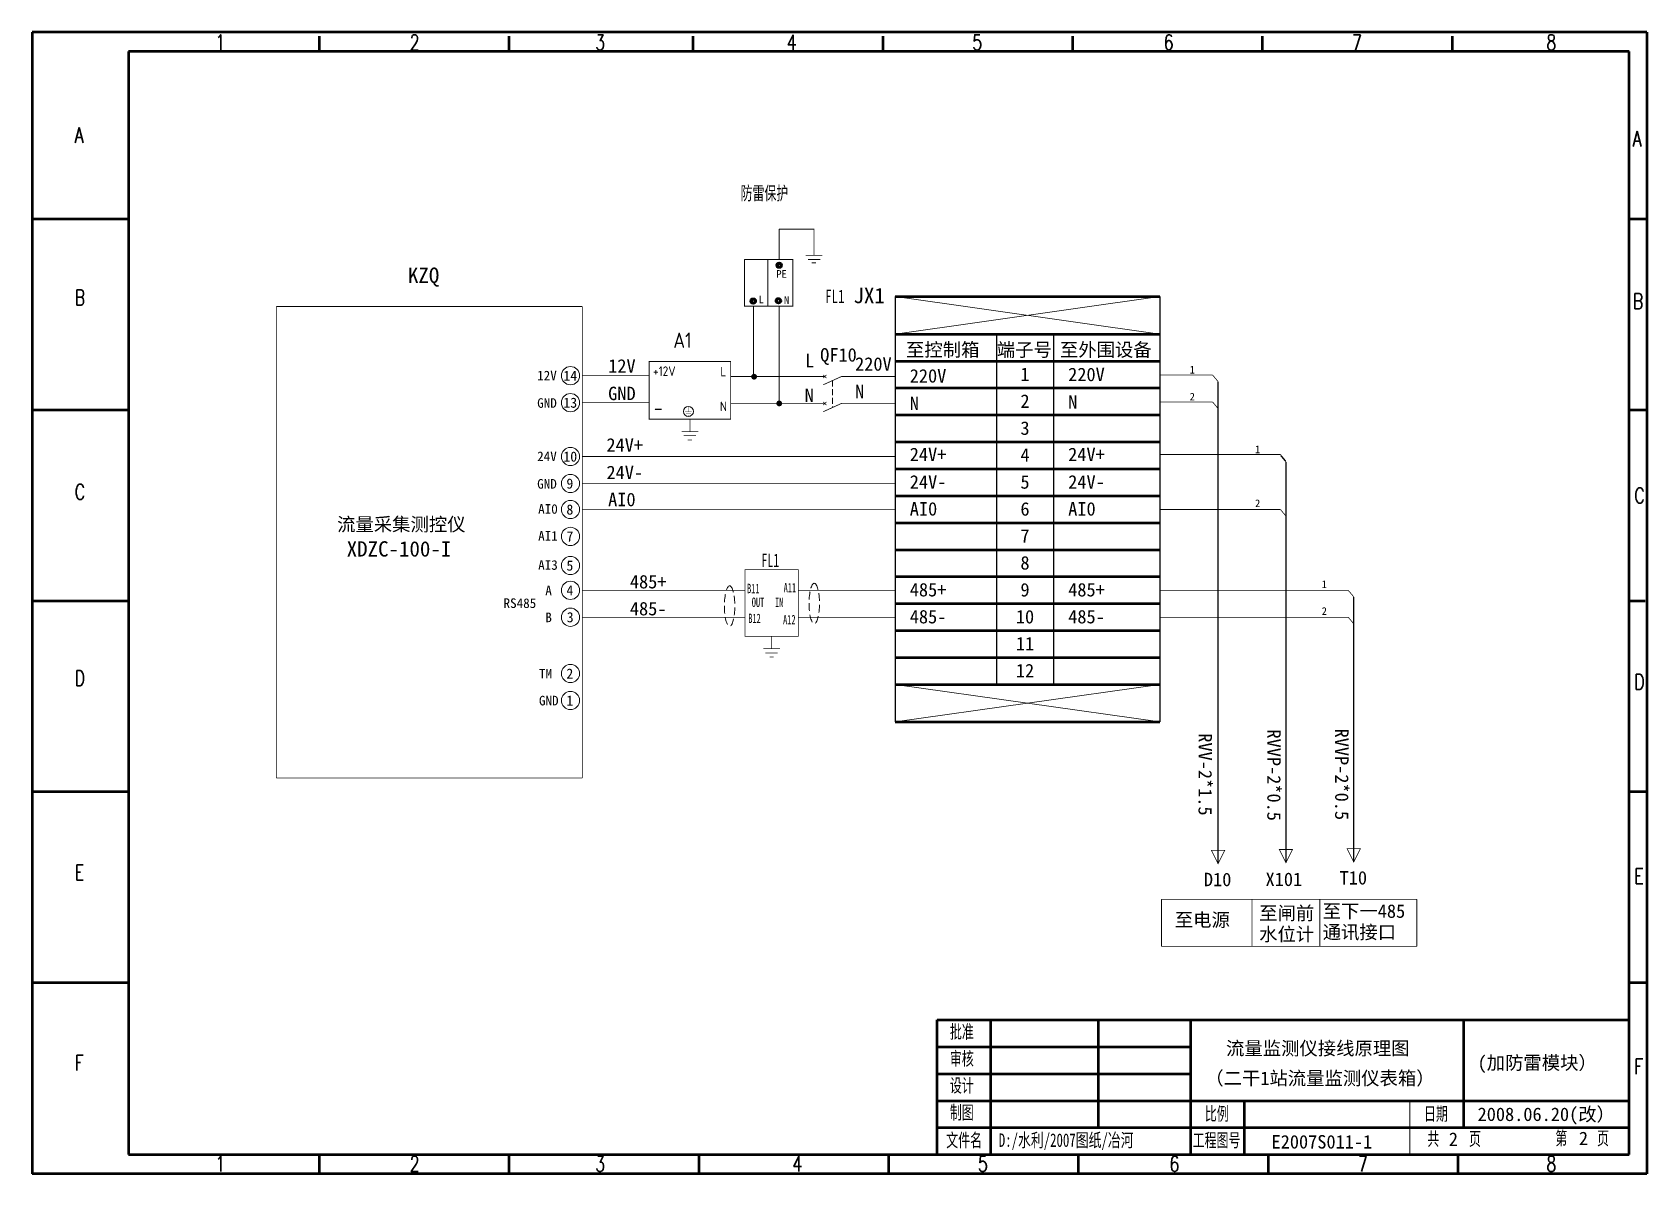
# Model space of a CAD drawing. Header units: millimetres. Extents: x 351 to 10319, y -5939 to 5511.
# Drawn here: x 5854 to 6274, y 5085.2 to 5382.2 of the extents above; entities that cross this region are included whole.
import ezdxf
from ezdxf.enums import TextEntityAlignment as Align

# ---------------------------------------------------------------- set-up
doc = ezdxf.new("R2010")
doc.units = ezdxf.units.MM
doc.linetypes.add('DASHED', pattern=[0.75, 0.5, -0.25])
for name, color, linetype in [('1粗实线', 1, 'Continuous'), ('40', 7, 'Continuous'), ('41', 7, 'Continuous')]:
    doc.layers.add(name, color=color, linetype=linetype)
doc.layers.add('TEXT', color=1, linetype='Continuous', lineweight=50)
doc.styles.add('HZ', font='txt.shx', dxfattribs={"width": 0.65, "bigfont": 'hztxt.shx'})
doc.styles.add('song', font='SimSun.ttf', dxfattribs={"width": 0.65})
doc.styles.add('仿宋', font='SIMFANG.TTF', dxfattribs={"width": 0.65})
doc.styles.add('国标', font='gbenor.shx', dxfattribs={"bigfont": 'gbcbig.shx'})

msp = doc.modelspace()

# ---------------------------------------------------------------- texts
at = {"linetype": 'DASHED', "ltscale": 4, "style": 'song', "width": 0.65}
for s, height, p in [('防雷保护', 3.5, (6038.216, 5338.63)), ('FL1', 3.5, (6043.651, 5243.103)), ('B11', 2.45, (6039.907, 5236.28)), ('A11', 2.45, (6049.421, 5236.506)), ('OUT', 2.45, (6041.127, 5232.703)), ('IN', 2.45, (6047.17, 5232.667)), ('B12', 2.45, (6040.219, 5228.497)), ('A12', 2.45, (6049.271, 5228.178))]:
    msp.add_text(s, height=height, dxfattribs=at).set_placement(p)
at = {"color": 0, "linetype": 'Continuous', "style": 'song'}
for s, height, p in [('KZQ', 4, (5951.679, 5317.014)), ('JX1', 4, (6067.584, 5311.743)), ('至控制箱', 3.5, (6081.261, 5297.882)), ('端子号', 3.5, (6104.873, 5297.882)), ('至外围设备', 3.5, (6121.306, 5297.882)), ('XDZC-100-I', 4, (5935.748, 5245.807)), ('D10', 3.5, (6158.755, 5160.041)), ('X101', 3.5, (6174.791, 5160.091)), ('T10', 3.5, (6194.053, 5160.478)), ('至电源', 3.5, (6151.179, 5149.542)), ('至闸前', 3.5, (6173.13, 5151.275)), ('至下一485', 3.5, (6189.659, 5151.812)), ('水位计', 3.5, (6173.13, 5145.802)), ('通讯接口', 3.5, (6189.659, 5146.339))]:
    msp.add_text(s, height=height, dxfattribs=at).set_placement(p)
at = {"lineweight": 9}
for s, height, style, p in [('PE', 2, 'song', (6047.525, 5318.348)), ('L', 2, 'song', (6042.89, 5311.711)), ('N', 2, 'song', (6049.52, 5311.559)), ('A1', 4, '国标', (6020.719, 5300.107)), ('12V', 3.5, 'song', (6003.77, 5293.666)), ('L', 3.5, 'song', (6055.011, 5295.064)), ('220V', 3.5, 'song', (6068.003, 5294.167)), ('12V', 2.5, 'song', (5985.3, 5291.675)), ('+12V', 2.5, '国标', (6015.44, 5292.795)), ('L', 2.5, '国标', (6032.971, 5292.689)), ('220V', 3.5, 'song', (6082.224, 5291.08)), ('220V', 3.5, 'song', (6123.44, 5291.455)), ('GND', 3.5, 'song', (6003.781, 5286.51)), ('N', 3.5, 'song', (6054.892, 5285.999)), ('N', 3.5, 'song', (6068.014, 5287.012)), ('GND', 2.5, 'song', (5985.31, 5284.519)), ('-', 4, '国标', (6015.651, 5282.56)), ('N', 2.5, '国标', (6032.852, 5283.624)), ('N', 3.5, 'song', (6082.235, 5283.924)), ('N', 3.5, 'song', (6123.451, 5284.299)), ('24V+', 3.5, 'song', (6003.318, 5273.114)), ('24V', 2.5, 'song', (5985.3, 5270.64)), ('24V+', 3.5, 'song', (6082.224, 5270.64)), ('24V+', 3.5, 'song', (6123.44, 5270.64)), ('24V-', 3.5, 'song', (6003.328, 5265.959)), ('24V-', 3.5, 'song', (6082.235, 5263.484)), ('24V-', 3.5, 'song', (6123.451, 5263.484)), ('GND', 2.5, 'song', (5985.31, 5263.484)), ('AI0', 2.5, 'song', (5985.559, 5256.952)), ('AI0', 3.5, 'song', (6003.76, 5258.91)), ('AI0', 3.5, 'song', (6082.235, 5256.472)), ('AI0', 3.5, 'song', (6123.451, 5256.472)), ('AI1', 2.5, 'song', (5985.559, 5249.94)), ('AI3', 2.5, 'song', (5985.559, 5242.372)), ('A', 2.5, 'song', (5987.416, 5235.751)), ('485+', 3.5, 'song', (6009.42, 5237.527)), ('485+', 3.5, 'song', (6082.235, 5235.437)), ('485+', 3.5, 'song', (6123.451, 5235.437)), ('RS485', 2.5, 'song', (5976.555, 5232.438)), ('485-', 3.5, 'song', (6009.42, 5230.515)), ('B', 2.5, 'song', (5987.416, 5228.739)), ('485-', 3.5, 'song', (6082.235, 5228.426)), ('485-', 3.5, 'song', (6123.451, 5228.426)), ('TM', 2.5, 'song', (5985.764, 5214.093)), ('GND', 2.5, 'song', (5985.764, 5207.081))]:
    msp.add_text(s, height=height, dxfattribs=dict(at, style=style)).set_placement(p)
at = {"style": 'song', "width": 0.7}
msp.add_text('FL1', height=3.5, dxfattribs=at).set_placement((6060.246, 5311.758))
at = {"color": 0, "style": 'song'}
for s, height, p in [('QF10', 3.5, (6058.926, 5296.547)), ('14', 2.625, (5992.127, 5291.55)), ('13', 2.625, (5992.127, 5284.538)), ('10', 2.625, (5992.127, 5270.515)), ('9', 2.625, (5992.91, 5263.503)), ('8', 2.625, (5992.91, 5256.736)), ('7', 2.625, (5992.91, 5249.724)), ('5', 2.625, (5992.91, 5242.156)), ('4', 2.625, (5992.91, 5235.701)), ('3', 2.625, (5992.994, 5228.719)), ('2', 2.625, (5992.91, 5214.043)), ('1', 2.625, (5992.91, 5207.031))]:
    msp.add_text(s, height=height, dxfattribs=at).set_placement(p)
for s, height, p in [('1', 3.5, (6112.213, 5291.515)), ('1', 2, (6155.73, 5293.442)), ('2', 3.5, (6112.213, 5284.503)), ('2', 2, (6155.73, 5286.43)), ('3', 3.5, (6112.213, 5277.491)), ('4', 3.5, (6112.213, 5270.48)), ('1', 2, (6172.731, 5272.7)), ('5', 3.5, (6112.213, 5263.468)), ('6', 3.5, (6112.213, 5256.456)), ('2', 2, (6172.731, 5258.676)), ('7', 3.5, (6112.213, 5249.444)), ('8', 3.5, (6112.213, 5242.433)), ('9', 3.5, (6112.213, 5235.421)), ('1', 2, (6190.086, 5237.641)), ('10', 3.5, (6112.213, 5228.409)), ('2', 2, (6190.086, 5230.629)), ('11', 3.5, (6112.213, 5221.398)), ('12', 3.5, (6112.213, 5214.386))]:
    msp.add_text(s, height=height, dxfattribs=at).set_placement(p, align=Align.CENTER)
at = {"color": 0, "linetype": 'Continuous', "style": 'song'}
for s, p in [('RVVP-2*0.5', (6175.248, 5200.832)), ('RVVP-2*0.5', (6192.896, 5201.051)), ('RVV-2*1.5', (6157.358, 5199.832))]:
    msp.add_text(s, height=3.5, rotation=270, dxfattribs=at).set_placement(p)
at = {"layer": '1粗实线', "style": 'song'}
for s, p in [('(加防雷模块）', (6229.953, 5112.352)), ('2008.06.20(改）', (6229.953, 5098.949))]:
    msp.add_text(s, height=3.5, dxfattribs=at).set_placement(p)
at = {"layer": '41', "color": 0, "style": 'song'}
for s, p in [('流量采集测控仪', (5933.254, 5252.463)), ('流量监测仪接线原理图', (6164.516, 5116.112)), ('（二干1站流量监测仪表箱）', (6159.107, 5108.337)), ('E2007S011-1', (6176.349, 5091.786)), ('2', (6222.478, 5092.459)), ('2', (6256.311, 5092.672))]:
    msp.add_text(s, height=3.5, dxfattribs=at).set_placement(p)
at = {"layer": '41', "color": 0, "style": 'song', "width": 0.7}
msp.add_text('D:/水利/2007图纸/冶河', height=3.5, dxfattribs=at).set_placement((6105.394, 5092.219))

# ---------------------------------------------------------------- blocks, each defined once
blk = doc.blocks.new('A3图框')
at = {"color": 0, "lineweight": 50}
for p, q in [((167.91, 122.87), (-252.09, 122.87)), ((-177.45, 121.9), (-177.45, 117.9)), ((-128.08, 121.9), (-128.08, 117.9)), ((-80.2, 121.9), (-80.2, 117.9)), ((-30.83, 121.9), (-30.83, 117.9)), ((18.54, 121.9), (18.54, 117.9)), ((67.91, 121.9), (67.91, 117.9)), ((117.28, 121.9), (117.28, 117.9)), ((-227.09, 74.21), (-252.09, 74.21)), ((167.91, 74.21), (163.31, 74.21)), ((-227.09, 24.55), (-252.09, 24.55)), ((167.91, 24.55), (163.31, 24.55)), ((-227.09, -25.11), (-252.09, -25.11)), ((167.48, -25.11), (163.31, -25.11)), ((-227.09, -74.77), (-252.09, -74.77)), ((167.91, -74.77), (163.31, -74.77)), ((-227.09, -124.43), (-252.09, -124.43)), ((167.91, -124.43), (163.31, -124.43)), ((-177.45, -169.13), (-177.45, -174.09)), ((-128.08, -169.13), (-128.08, -174.09)), ((-78.71, -169.13), (-78.71, -174.09)), ((-29.34, -169.13), (-29.34, -174.09)), ((20.03, -169.13), (20.03, -174.09)), ((69.4, -169.13), (69.4, -174.09)), ((118.77, -169.13), (118.77, -174.09)), ((167.91, -174.13), (-252.08, -174.13))]:
    blk.add_line(p, q, dxfattribs=at)
at = {"lineweight": 20}
blk.add_line((106.31, -155.13), (106.31, -169.13), dxfattribs=at)
at = {"layer": '40', "color": 0, "lineweight": 50}
for p, q in [((163.31, 117.86), (-227.09, 117.86)), ((163.31, -169.13), (163.31, 117.86)), ((-16.69, -134.13), (163.31, -134.13)), ((-16.69, -169.13), (-16.69, -134.13)), ((-2.69, -169.13), (-2.69, -134.13)), ((25.31, -162.13), (25.31, -134.13)), ((49.31, -169.13), (49.31, -134.13)), ((120.31, -162.13), (120.31, -134.13)), ((-16.69, -141.13), (49.31, -141.13)), ((-16.69, -148.13), (49.31, -148.13)), ((-16.69, -155.13), (163.31, -155.13)), ((63.31, -169.13), (63.31, -155.13)), ((63.31, -169.13), (63.31, -155.13)), ((120.31, -162.13), (120.31, -155.13)), ((-16.69, -162.13), (163.31, -162.13)), ((-227.09, -169.13), (163.31, -169.13))]:
    blk.add_line(p, q, dxfattribs=at)
at = {"layer": '41', "color": 0, "lineweight": 50}
for p, q in [((-252.09, 122.87), (-252.09, -174.13)), ((167.91, 122.87), (167.91, -174.13)), ((-227.09, 117.86), (-227.09, -169.13))]:
    blk.add_line(p, q, dxfattribs=at)
at = {"color": 0, "lineweight": 50, "style": 'HZ', "width": 0.75}
for s, p in [('1', (-204.46, 118.25)), ('2', (-153.9, 118.25)), ('3', (-105.64, 118.25)), ('4', (-55.8, 118.25)), ('5', (-7.53, 118.25)), ('6', (42.26, 118.25)), ('7', (91.29, 118.25)), ('8', (141.81, 118.25)), ('A', (-241.05, 94.13)), ('A', (164.3, 93.18)), ('B', (-241.05, 51.84)), ('B', (164.3, 50.89)), ('C', (-241.05, 1.29)), ('C', (164.68, 0.34)), ('D', (-241.05, -47.19)), ('D', (164.68, -48.14)), ('E', (-241.05, -97.74)), ('E', (164.68, -98.68)), ('F', (-241.05, -147.25)), ('F', (164.68, -148.2)), ('1', (-204.46, -173.57)), ('2', (-153.9, -173.57)), ('3', (-105.64, -173.57)), ('4', (-54.31, -173.57)), ('5', (-6.05, -173.57)), ('6', (43.75, -173.57)), ('7', (92.78, -173.57)), ('8', (141.81, -173.57))]:
    blk.add_text(s, height=4, dxfattribs=at).set_placement(p)
at = {"layer": '41', "color": 0, "lineweight": 20, "style": '仿宋', "width": 0.65}
for s, p in [('批准', (-13.37, -138.93)), ('审核', (-13.37, -145.93)), ('设计', (-13.37, -152.93)), ('制图', (-13.37, -159.93)), ('比例', (52.97, -160.27)), ('日期', (109.97, -160.27)), ('文件名', (-14.32, -167.16)), ('工程图号', (49.8, -167.15)), ('共     页', (110.85, -166.78)), ('第     页', (144.15, -166.64))]:
    blk.add_text(s, height=3.5, dxfattribs=at).set_placement(p)
blk = doc.blocks.new('电缆头2')
at = {"const_width": 0.202}
blk.add_lwpolyline([(0, 5.19), (0, -3.46)], dxfattribs=at)
blk.add_lwpolyline([(-1.73, 0), (1.73, 0), (0, -3.46), (-1.73, 0)], close=True, dxfattribs=at)
at = {"flags": 9}
blk.add_attdef('S', (0, 5.19), '', height=0.0000576, dxfattribs=at)
blk = doc.blocks.new('接地')
at = {"const_width": 0.202}
for points in [[(0, 4.32), (0, 1.08)], [(-2.16, 1.08), (2.16, 1.08)], [(-1.62, 0), (1.62, 0)], [(-0.54, -1.08), (0.54, -1.08)]]:
    blk.add_lwpolyline(points, dxfattribs=at)
at = {"flags": 9}
blk.add_attdef('S', (0, 4.32), '', height=0.0000576, dxfattribs=at)
blk = doc.blocks.new('断路器3')
at = {"const_width": 0.202}
for points in [[(1.08, 4.1), (1.08, 1.94)], [(1.08, -4.54), (1.08, -2.38), (-1.08, 2.38)], [(0.67, 2.35), (1.49, 1.54)], [(0.67, 1.54), (1.49, 2.35)]]:
    blk.add_lwpolyline(points, dxfattribs=at)
at = {"flags": 9}
blk.add_attdef('S', (1.08, 4.1), '', height=0.0000576, dxfattribs=at)

# ---------------------------------------------------------------- linework, layer by layer
at = {"lineweight": 9}
for p, q in [((6039.218, 5323.117), (6051.799, 5323.117)), ((6039.218, 5323.117), (6039.218, 5310.853)), ((6045.28, 5323.117), (6045.28, 5310.853)), ((6051.799, 5323.117), (6051.799, 5310.853))]:
    msp.add_line(p, q, dxfattribs=at)
at = {"lineweight": 18}
for p, q in [((6078.45, 5313.438), (6147.275, 5303.699)), ((6078.45, 5303.699), (6147.275, 5313.438)), ((6078.45, 5202.807), (6147.275, 5212.547)), ((6078.45, 5212.547), (6147.275, 5202.807))]:
    msp.add_line(p, q, dxfattribs=at)
at = {"color": 0, "linetype": 'Continuous'}
for p, q in [((6078.45, 5313.438), (6078.45, 5296.687)), ((6147.275, 5313.438), (6147.275, 5296.687)), ((6104.807, 5303.699), (6104.807, 5296.687)), ((6119.665, 5303.699), (6119.665, 5296.687)), ((6078.45, 5296.687), (6078.45, 5202.807)), ((6104.807, 5296.687), (6104.807, 5212.547)), ((6119.665, 5296.687), (6119.665, 5212.547)), ((6147.275, 5296.687), (6147.275, 5202.807))]:
    msp.add_line(p, q, dxfattribs=at)
at = {"linetype": 'DASHED', "lineweight": 20, "ltscale": 3}
msp.add_line((6062.091, 5291.586), (6062.091, 5284.575), dxfattribs=at)
at = {"lineweight": 13, "const_width": 0.2}
for points in [[(6048.249, 5323.117), (6048.249, 5323.117), (6048.249, 5331.011)], [(6057.344, 5327.42), (6057.344, 5331.011), (6048.249, 5331.011)], [(6057.344, 5327.42), (6057.344, 5324.179)], [(6055.183, 5324.179), (6059.504, 5324.179)], [(6055.723, 5323.099), (6058.964, 5323.099)], [(6056.73, 5322.251), (6057.811, 5322.251)], [(6041.574, 5292.666), (6041.574, 5310.853)], [(6048.249, 5285.655), (6048.249, 5310.977)]]:
    msp.add_lwpolyline(points, dxfattribs=at)
for points, const_width in [([(6039.218, 5323.117), (6039.218, 5310.977)], 0.2), ([(6039.218, 5323.117), (6051.799, 5323.117), (6051.799, 5310.977)], 0.2), ([(6045.28, 5323.117), (6045.28, 5310.977)], 0.2), ([(6057.986, 5292.666), (6035.618, 5292.666)], 0.2), ([(6161.022, 5293.035), (6162.445, 5291.353)], 0.19), ([(6162.445, 5291.353), (6162.443, 5165.929)], 0.38), ([(6057.986, 5285.655), (6035.618, 5285.655)], 0.2), ([(6161.022, 5286.023), (6162.445, 5284.341)], 0.19), ([(6178.671, 5272.367), (6180.094, 5270.685)], 0.19), ([(6178.671, 5272.071), (6180.094, 5270.389)], 0.19), ([(6180.094, 5270.39), (6180.093, 5166.147)], 0.38), ([(6178.671, 5258.048), (6180.094, 5256.365)], 0.19), ([(6196.32, 5237.013), (6197.743, 5235.33)], 0.19), ([(6197.742, 5235.332), (6197.742, 5166.366)], 0.38), ([(6196.32, 5230.001), (6197.743, 5228.319)], 0.19)]:
    msp.add_lwpolyline(points, dxfattribs=dict(const_width=const_width))
at = {"lineweight": 35}
for points in [[(6048.143, 5321.432), (6047.673, 5321.432), (6047.673, 5321.729), (6048.143, 5321.729)], [(6048.143, 5321.729), (6048.143, 5322.148), (6048.44, 5322.148), (6048.44, 5321.729)], [(6048.44, 5321.432), (6048.44, 5321.003), (6048.143, 5321.003), (6048.143, 5321.432)], [(6048.44, 5321.729), (6048.818, 5321.729), (6048.818, 5321.432), (6048.44, 5321.432)], [(6041.389, 5312.127), (6040.919, 5312.127), (6040.919, 5312.423), (6041.389, 5312.423)], [(6041.389, 5312.423), (6041.389, 5312.842), (6041.686, 5312.842), (6041.686, 5312.423)], [(6041.686, 5312.127), (6041.686, 5311.698), (6041.389, 5311.698), (6041.389, 5312.127)], [(6041.686, 5312.423), (6042.063, 5312.423), (6042.063, 5312.127), (6041.686, 5312.127)], [(6047.949, 5312.188), (6047.479, 5312.188), (6047.479, 5312.485), (6047.949, 5312.485)], [(6047.949, 5312.485), (6047.949, 5312.904), (6048.246, 5312.904), (6048.246, 5312.485)], [(6048.246, 5312.188), (6048.246, 5311.759), (6047.949, 5311.759), (6047.949, 5312.188)], [(6048.246, 5312.485), (6048.624, 5312.485), (6048.624, 5312.188), (6048.246, 5312.188)]]:
    msp.add_lwpolyline(points, dxfattribs=at)
at = {"lineweight": 20, "const_width": 0.2}
for points in [[(5917.438, 5310.873), (5997.058, 5310.873)], [(5917.438, 5310.873), (5917.438, 5188.214)], [(5997.058, 5310.873), (5997.058, 5188.214)], [(5917.438, 5188.214), (5997.058, 5188.214)], [(6147.722, 5156.629), (6214.16, 5156.629)], [(6147.722, 5156.629), (6147.722, 5144.41)], [(6171.268, 5156.629), (6171.268, 5144.41)], [(6188.917, 5156.629), (6188.917, 5144.41)], [(6214.16, 5156.629), (6214.16, 5144.41)], [(6147.722, 5144.41), (6214.16, 5144.41)]]:
    msp.add_lwpolyline(points, dxfattribs=at)
at = {"lineweight": 9, "const_width": 0.2}
msp.add_lwpolyline([(6039.218, 5310.977), (6051.799, 5310.977)], dxfattribs=at)
at = {"const_width": 0.75}
for points in [[(6041.356, 5292.615, 1), (6042.106, 5292.615, 1)], [(6047.898, 5285.654, 1), (6048.648, 5285.654, 1)]]:
    msp.add_lwpolyline(points, format="xyb", close=True, dxfattribs=at)
at = {"lineweight": 18, "const_width": 0.2}
for points in [[(6161.022, 5293.035), (6147.275, 5293.035)], [(6161.022, 5286.023), (6147.275, 5286.023)], [(6178.671, 5272.367), (6147.275, 5272.367)], [(6178.671, 5258.048), (6147.275, 5258.048)], [(6196.32, 5237.013), (6147.275, 5237.013)], [(6190.32, 5237.013), (6147.275, 5237.013)], [(6196.32, 5230.001), (6147.275, 5230.001)], [(6190.32, 5230.001), (6147.275, 5230.001)]]:
    msp.add_lwpolyline(points, dxfattribs=at)
at = {"const_width": 0.16}
msp.add_lwpolyline([(6053.23, 5242.439), (6053.23, 5225.066), (6039.336, 5225.066), (6039.336, 5242.439), (6053.23, 5242.439)], close=True, dxfattribs=at)
at = {"lineweight": 35}
for centre in [(6048.257, 5321.606), (6041.502, 5312.301), (6048.063, 5312.362)]:
    msp.add_circle(centre, 0.702, dxfattribs=at)
at = {"lineweight": 20}
for centre in [(5993.965, 5292.882), (5993.965, 5285.87), (5993.965, 5271.847), (5993.965, 5264.835), (5993.965, 5258.068), (5993.965, 5251.057), (5993.965, 5243.488), (5993.965, 5237.033), (5993.965, 5230.021), (5993.965, 5215.375), (5993.965, 5208.363)]:
    msp.add_circle(centre, 2.371, dxfattribs=at)
at = {"lineweight": 9}
for centre, start, end in [((6041.731, 5292.611), 0, 180), ((6041.731, 5292.611), 180, 0), ((6048.273, 5285.65), 0, 180), ((6048.273, 5285.65), 180, 0)]:
    msp.add_arc(centre, 0.243, start, end, dxfattribs=at)
at = {"linetype": 'DASHED', "lineweight": 20, "ltscale": 4}
for centre in [(6035.359, 5232.93), (6057.388, 5233.617)]:
    msp.add_ellipse(centre, major_axis=(0, 5.253), ratio=0.2571408, dxfattribs=at)
at = {"layer": '40', "lineweight": 20, "ltscale": 10, "const_width": 0.2}
msp.add_lwpolyline([(6014.443, 5296.577), (6035.618, 5296.577), (6035.618, 5281.569), (6014.443, 5281.569), (6014.443, 5296.577)], close=True, dxfattribs=at)
for points in [[(5997.058, 5292.887), (6014.443, 5292.887)], [(6066.628, 5292.666), (6068.148, 5292.666)], [(6068.148, 5292.666), (6078.45, 5292.666)], [(5997.058, 5285.875), (6014.443, 5285.875)], [(6066.628, 5285.655), (6068.148, 5285.655)], [(6068.148, 5285.655), (6078.45, 5285.655)], [(5997.058, 5271.852), (6078.45, 5271.852)], [(5997.058, 5264.84), (6078.45, 5264.84)], [(5997.058, 5258.073), (6078.45, 5258.073)], [(5997.058, 5237.038), (6039.336, 5237.038)], [(6053.23, 5237.038), (6078.45, 5237.038)], [(5997.058, 5230.026), (6039.336, 5230.026)], [(6053.23, 5230.026), (6078.45, 5230.026)]]:
    msp.add_lwpolyline(points, dxfattribs=at)
at = {"layer": '40', "lineweight": 20, "ltscale": 10}
msp.add_circle((6024.636, 5283.587), 1.307, dxfattribs=at)
at = {"layer": 'TEXT', "color": 0}
for p, q in [((6078.45, 5313.438), (6147.275, 5313.438)), ((6078.45, 5303.699), (6147.275, 5303.699)), ((6078.45, 5296.687), (6147.275, 5296.687)), ((6078.45, 5296.687), (6147.275, 5296.687)), ((6078.45, 5289.675), (6147.275, 5289.675)), ((6078.45, 5282.664), (6147.275, 5282.664)), ((6078.45, 5275.652), (6147.275, 5275.652)), ((6078.45, 5268.64), (6147.275, 5268.64)), ((6078.45, 5261.629), (6147.275, 5261.629)), ((6078.45, 5254.617), (6147.275, 5254.617)), ((6078.45, 5247.605), (6147.275, 5247.605)), ((6078.45, 5240.593), (6147.275, 5240.593)), ((6078.45, 5233.582), (6147.275, 5233.582)), ((6078.45, 5226.57), (6147.275, 5226.57)), ((6078.45, 5219.558), (6147.275, 5219.558)), ((6078.45, 5212.547), (6147.275, 5212.547)), ((6078.45, 5212.547), (6147.275, 5212.547)), ((6078.45, 5212.547), (6147.275, 5212.547)), ((6078.45, 5202.807), (6147.275, 5202.807))]:
    msp.add_line(p, q, dxfattribs=at)

# ---------------------------------------------------------------- block references
at = {"lineweight": 18}
for p in [(6162.444, 5169.384), (6180.093, 5169.603), (6197.742, 5169.822)]:
    msp.add_blockref('电缆头2', p, dxfattribs=at)
at = {"layer": '40', "lineweight": 20, "ltscale": 10}
for name, p in [('A3图框', (6106.038, 5259.359)), ('接地', (6025.031, 5277.248)), ('接地', (6046.283, 5220.745))]:
    msp.add_blockref(name, p, dxfattribs=at)
at = {"layer": '40', "lineweight": 20, "ltscale": 10, "rotation": 90}
for p in [(6062.091, 5291.586), (6062.091, 5284.575)]:
    msp.add_blockref('断路器3', p, dxfattribs=at)
at = {"layer": '40', "lineweight": 20, "ltscale": 10, "xscale": 0.4000000000000909, "yscale": 0.3999999999996362, "zscale": 0.4}
msp.add_blockref('接地', (6024.654, 5283.074), dxfattribs=at)

msp.set_redraw_order([(e.dxf.handle, doc.entitydb.next_handle()) for e in msp.query("TEXT MTEXT ATTDEF DIMENSION ARC_DIMENSION")])  # texts and dimensions are drawn at this point

doc.saveas('drawing.dxf')
